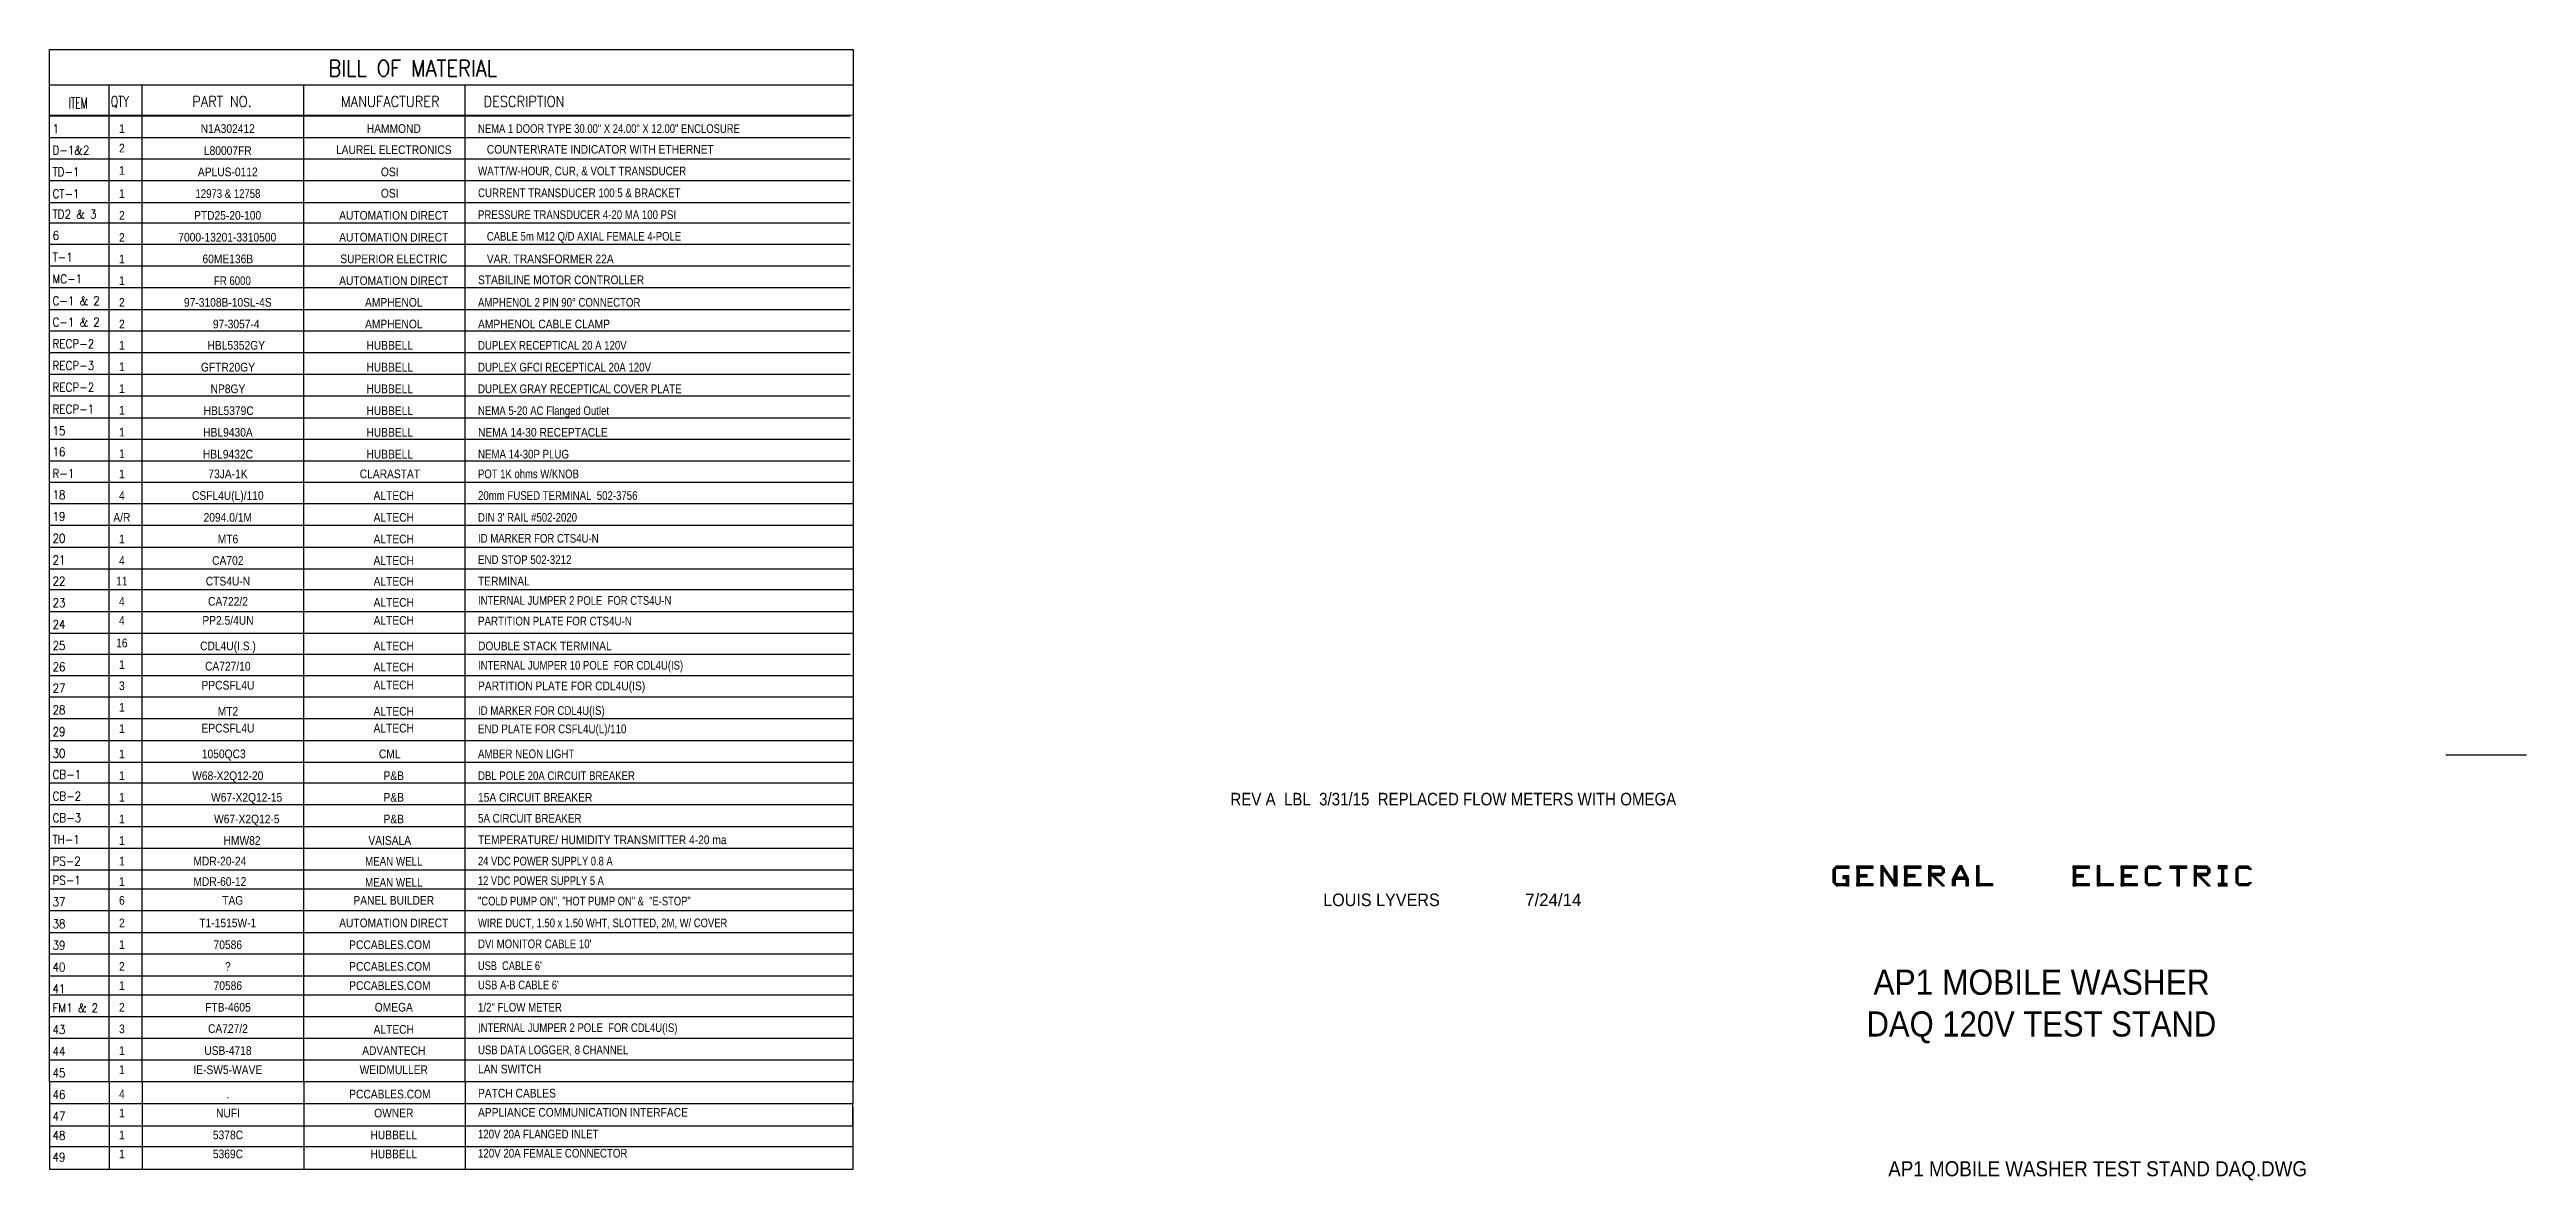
# Model space of a CAD drawing. Header units: inches. Extents: x 1 to 32.3, y 0.5 to 21.
# Drawn here: x 18.23 to 32.29, y 1.54 to 7.96 of the extents above; entities that cross this region are included whole.
import ezdxf

# ---------------------------------------------------------------- set-up
doc = ezdxf.new("R2010")
doc.units = ezdxf.units.IN
doc.header["$MEASUREMENT"] = 0
doc.layers.add('SLD-0', color=7, linetype='Continuous')
doc.layers.add('TEXT', color=4, linetype='Continuous')
doc.styles.add('SLDTEXTSTYLE0', font='TXT')
doc.styles.add('SLDTEXTSTYLE12', font='TXT', dxfattribs={"width": 0.941176})
doc.styles.add('SLDTEXTSTYLE13', font='TXT', dxfattribs={"width": 0.921053})
doc.styles.add('SLDTEXTSTYLE30', font='SIMPLEX', dxfattribs={"width": 0.875})
doc.styles.add('SLDTEXTSTYLE31', font='TXT', dxfattribs={"width": 0.825714})
doc.styles.add('SLDTEXTSTYLE32', font='TXT', dxfattribs={"width": 0.88})
doc.styles.add('SLDTEXTSTYLE33', font='SIMPLEX', dxfattribs={"width": 0.602718})
doc.styles.add('SLDTEXTSTYLE34', font='SIMPLEX', dxfattribs={"width": 0.689778})
doc.styles.add('SLDTEXTSTYLE35', font='TXT', dxfattribs={"width": 0.814857})
doc.styles.add('SLDTEXTSTYLE36', font='TXT', dxfattribs={"width": 0.837778})
doc.styles.add('SLDTEXTSTYLE37', font='TXT', dxfattribs={"width": 0.827586})
doc.styles.add('SLDTEXTSTYLE38', font='TXT', dxfattribs={"width": 0.835294})
doc.styles.add('SLDTEXTSTYLE39', font='TXT', dxfattribs={"width": 0.812941})
doc.styles.add('SLDTEXTSTYLE4', font='TXT', dxfattribs={"width": 0.958333})
doc.styles.add('SLDTEXTSTYLE40', font='TXT', dxfattribs={"width": 0.830968})
doc.styles.add('SLDTEXTSTYLE41', font='TXT', dxfattribs={"width": 0.823704})
doc.styles.add('SLDTEXTSTYLE42', font='TXT', dxfattribs={"width": 0.836571})
doc.styles.add('SLDTEXTSTYLE43', font='TXT', dxfattribs={"width": 0.816667})
doc.styles.add('SLDTEXTSTYLE44', font='TXT', dxfattribs={"width": 0.821538})
doc.styles.add('SLDTEXTSTYLE45', font='TXT', dxfattribs={"width": 0.797391})
doc.styles.add('SLDTEXTSTYLE46', font='TXT', dxfattribs={"width": 0.805854})
doc.styles.add('SLDTEXTSTYLE47', font='TXT', dxfattribs={"width": 0.810204})
doc.styles.add('SLDTEXTSTYLE48', font='TXT', dxfattribs={"width": 0.804})
doc.styles.add('SLDTEXTSTYLE49', font='TXT', dxfattribs={"width": 0.8325})
doc.styles.add('SLDTEXTSTYLE50', font='TXT', dxfattribs={"width": 0.792308})
doc.styles.add('SLDTEXTSTYLE51', font='TXT', dxfattribs={"width": 0.80875})
doc.styles.add('SLDTEXTSTYLE52', font='TXT', dxfattribs={"width": 0.82})
doc.styles.add('SLDTEXTSTYLE53', font='TXT', dxfattribs={"width": 0.830435})
doc.styles.add('SLDTEXTSTYLE54', font='TXT', dxfattribs={"width": 0.829333})
doc.styles.add('SLDTEXTSTYLE55', font='TXT', dxfattribs={"width": 0.818378})
doc.styles.add('SLDTEXTSTYLE56', font='TXT', dxfattribs={"width": 0.894231})
doc.styles.add('SLDTEXTSTYLE60', font='TXT', dxfattribs={"width": 0.828182})
doc.styles.add('SLDTEXTSTYLE61', font='TXT', dxfattribs={"width": 0.8344})
doc.styles.add('SLDTEXTSTYLE7', font='TXT', dxfattribs={"width": 0.930556})

msp = doc.modelspace()

# ---------------------------------------------------------------- texts
at = {"layer": 'SLD-0'}
for s, insert, char_height, attachment_point, style in [('BILL OF MATERIAL', (20.291, 7.904), 0.09257, 2, 'SLDTEXTSTYLE30'), ('ITEM', (18.338, 7.691), 0.0617, 1, 'SLDTEXTSTYLE33'), ('QTY', (18.578, 7.7), 0.0617, 1, 'SLDTEXTSTYLE34'), ('PART NO.', (19.208, 7.7), 0.0617, 2, 'SLDTEXTSTYLE30'), ('MANUFACTURER', (20.163, 7.7), 0.06171, 2, 'SLDTEXTSTYLE30'), ('DESCRIPTION', (20.692, 7.7), 0.06171, 1, 'SLDTEXTSTYLE30'), ('1', (18.246, 7.539), 0.0494, 1, 'SLDTEXTSTYLE30'), ('1', (18.64, 7.54), 0.0494, 2, 'SLDTEXTSTYLE32'), ('N1A302412', (19.241, 7.54), 0.0494, 2, 'SLDTEXTSTYLE32'), ('HAMMOND', (20.183, 7.54), 0.0494, 2, 'SLDTEXTSTYLE32'), ('NEMA 1 DOOR TYPE 30.00" X 24.00" X 12.00" ENCLOSURE', (20.661, 7.54), 0.04937, 1, 'SLDTEXTSTYLE39'), ('D-1&2', (18.246, 7.417), 0.0494, 1, 'SLDTEXTSTYLE30'), ('2', (18.64, 7.429), 0.0494, 2, 'SLDTEXTSTYLE32'), ('L80007FR', (19.241, 7.415), 0.0494, 2, 'SLDTEXTSTYLE32'), ('LAUREL ELECTRONICS', (20.183, 7.42), 0.04937, 2, 'SLDTEXTSTYLE32'), ('COUNTER\\\\RATE INDICATOR WITH ETHERNET', (20.711, 7.422), 0.04937, 1, 'SLDTEXTSTYLE32'), ('TD-1', (18.246, 7.294), 0.0494, 1, 'SLDTEXTSTYLE30'), ('CT-1', (18.246, 7.17), 0.0494, 1, 'SLDTEXTSTYLE30'), ('1', (18.64, 7.302), 0.0494, 2, 'SLDTEXTSTYLE32'), ('1', (18.64, 7.17), 0.0494, 2, 'SLDTEXTSTYLE32'), ('12973 & 12758', (19.242, 7.171), 0.04937, 2, 'SLDTEXTSTYLE44'), ('APLUS-0112', (19.241, 7.294), 0.0494, 2, 'SLDTEXTSTYLE32'), ('OSI', (20.16, 7.294), 0.0494, 2, 'SLDTEXTSTYLE32'), ('OSI', (20.16, 7.173), 0.0494, 2, 'SLDTEXTSTYLE32'), ('WATT/W-HOUR, CUR, & VOLT TRANSDUCER', (20.661, 7.299), 0.04937, 1, 'SLDTEXTSTYLE42'), ('CURRENT TRANSDUCER 100:5 & BRACKET', (20.661, 7.175), 0.04937, 1, 'SLDTEXTSTYLE38'), ('TD2 & 3', (18.246, 7.054), 0.0494, 1, 'SLDTEXTSTYLE30'), ('2', (18.64, 7.047), 0.0494, 2, 'SLDTEXTSTYLE32'), ('PTD25-20-100', (19.24, 7.047), 0.04937, 2, 'SLDTEXTSTYLE32'), ('AUTOMATION DIRECT', (20.183, 7.047), 0.04937, 2, 'SLDTEXTSTYLE32'), ('PRESSURE TRANSDUCER 4-20 MA 100 PSI', (20.661, 7.051), 0.04937, 1, 'SLDTEXTSTYLE31'), ('6', (18.246, 6.933), 0.0494, 1, 'SLDTEXTSTYLE30'), ('2', (18.64, 6.922), 0.0494, 2, 'SLDTEXTSTYLE32'), ('7000-13201-3310500', (19.238, 6.923), 0.04937, 2, 'SLDTEXTSTYLE32'), ('AUTOMATION DIRECT', (20.183, 6.923), 0.04937, 2, 'SLDTEXTSTYLE32'), ('CABLE 5m M12 Q/D AXIAL FEMALE 4-POLE', (20.711, 6.928), 0.04937, 1, 'SLDTEXTSTYLE43'), ('T-1', (18.246, 6.81), 0.0494, 1, 'SLDTEXTSTYLE30'), ('1', (18.64, 6.8), 0.0494, 2, 'SLDTEXTSTYLE32'), ('60ME136B', (19.241, 6.8), 0.0494, 2, 'SLDTEXTSTYLE32'), ('SUPERIOR ELECTRIC', (20.183, 6.8), 0.04937, 2, 'SLDTEXTSTYLE32'), ('VAR. TRANSFORMER 22A', (20.711, 6.8), 0.04937, 1, 'SLDTEXTSTYLE32'), ('MC-1', (18.246, 6.686), 0.0494, 1, 'SLDTEXTSTYLE30'), ('1', (18.64, 6.676), 0.0494, 2, 'SLDTEXTSTYLE32'), ('FR 6000', (19.267, 6.676), 0.0494, 2, 'SLDTEXTSTYLE31'), ('AUTOMATION DIRECT', (20.183, 6.676), 0.04937, 2, 'SLDTEXTSTYLE32'), ('STABILINE MOTOR CONTROLLER', (20.661, 6.681), 0.04937, 1, 'SLDTEXTSTYLE32'), ('C-1 & 2', (18.246, 6.562), 0.0494, 1, 'SLDTEXTSTYLE30'), ('2', (18.64, 6.553), 0.0494, 2, 'SLDTEXTSTYLE32'), ('97-3108B-10SL-4S', (19.241, 6.553), 0.04937, 2, 'SLDTEXTSTYLE32'), ('AMPHENOL', (20.183, 6.553), 0.0494, 2, 'SLDTEXTSTYLE32'), ('AMPHENOL 2 PIN 90° CONNECTOR', (20.661, 6.553), 0.04937, 1, 'SLDTEXTSTYLE31'), ('C-1 & 2', (18.246, 6.441), 0.0494, 1, 'SLDTEXTSTYLE30'), ('2', (18.64, 6.43), 0.0494, 2, 'SLDTEXTSTYLE32'), ('97-3057-4', (19.289, 6.43), 0.0494, 2, 'SLDTEXTSTYLE32'), ('AMPHENOL', (20.183, 6.43), 0.0494, 2, 'SLDTEXTSTYLE32'), ('AMPHENOL CABLE CLAMP', (20.661, 6.43), 0.04937, 1, 'SLDTEXTSTYLE32'), ('RECP-2', (18.246, 6.318), 0.0494, 1, 'SLDTEXTSTYLE30'), ('RECP-3', (18.246, 6.194), 0.0494, 1, 'SLDTEXTSTYLE30'), ('1', (18.64, 6.309), 0.0494, 2, 'SLDTEXTSTYLE32'), ('1', (18.64, 6.187), 0.0494, 2, 'SLDTEXTSTYLE32'), ('GFTR20GY', (19.242, 6.185), 0.0494, 2, 'SLDTEXTSTYLE32'), ('HBL5352GY', (19.289, 6.309), 0.0494, 2, 'SLDTEXTSTYLE32'), ('HUBBELL', (20.16, 6.309), 0.0494, 2, 'SLDTEXTSTYLE32'), ('HUBBELL', (20.16, 6.185), 0.0494, 2, 'SLDTEXTSTYLE32'), ('DUPLEX RECEPTICAL 20 A 120V', (20.661, 6.309), 0.04937, 1, 'SLDTEXTSTYLE41'), ('DUPLEX GFCI RECEPTICAL 20A 120V', (20.661, 6.185), 0.04937, 1, 'SLDTEXTSTYLE40'), ('RECP-2', (18.246, 6.071), 0.0494, 1, 'SLDTEXTSTYLE30'), ('1', (18.64, 6.063), 0.0494, 2, 'SLDTEXTSTYLE32'), ('NP8GY', (19.242, 6.062), 0.0494, 2, 'SLDTEXTSTYLE32'), ('HUBBELL', (20.16, 6.062), 0.0494, 2, 'SLDTEXTSTYLE32'), ('DUPLEX GRAY RECEPTICAL COVER PLATE', (20.661, 6.062), 0.04937, 1, 'SLDTEXTSTYLE38'), ('RECP-1', (18.246, 5.947), 0.0494, 1, 'SLDTEXTSTYLE30'), ('1', (18.64, 5.94), 0.0494, 2, 'SLDTEXTSTYLE32'), ('HBL5379C', (19.246, 5.938), 0.0494, 2, 'SLDTEXTSTYLE32'), ('HUBBELL', (20.16, 5.938), 0.0494, 2, 'SLDTEXTSTYLE32'), ('NEMA 5-20 AC Flanged Outlet', (20.661, 5.938), 0.04937, 1, 'SLDTEXTSTYLE41'), ('15', (18.246, 5.824), 0.0494, 1, 'SLDTEXTSTYLE30'), ('1', (18.64, 5.816), 0.0494, 2, 'SLDTEXTSTYLE32'), ('HBL9430A', (19.242, 5.815), 0.0494, 2, 'SLDTEXTSTYLE32'), ('HUBBELL', (20.16, 5.815), 0.0494, 2, 'SLDTEXTSTYLE32'), ('NEMA 14-30 RECEPTACLE', (20.661, 5.815), 0.04937, 1, 'SLDTEXTSTYLE32'), ('16', (18.246, 5.704), 0.0494, 1, 'SLDTEXTSTYLE30'), ('1', (18.64, 5.693), 0.0494, 2, 'SLDTEXTSTYLE32'), ('HBL9432C', (19.242, 5.691), 0.0494, 2, 'SLDTEXTSTYLE32'), ('HUBBELL', (20.16, 5.691), 0.0494, 2, 'SLDTEXTSTYLE32'), ('NEMA 14-30P PLUG', (20.661, 5.691), 0.04937, 1, 'SLDTEXTSTYLE49'), ('R-1', (18.246, 5.581), 0.0494, 1, 'SLDTEXTSTYLE30'), ('1', (18.64, 5.579), 0.0494, 2, 'SLDTEXTSTYLE32'), ('73JA-1K', (19.242, 5.579), 0.0494, 2, 'SLDTEXTSTYLE32'), ('CLARASTAT', (20.161, 5.579), 0.0494, 2, 'SLDTEXTSTYLE32'), ('POT 1K ohms W/KNOB', (20.661, 5.579), 0.04937, 1, 'SLDTEXTSTYLE43'), ('18', (18.246, 5.46), 0.0494, 1, 'SLDTEXTSTYLE30'), ('4', (18.64, 5.456), 0.0494, 2, 'SLDTEXTSTYLE32'), ('CSFL4U(L)/110', (19.241, 5.456), 0.04937, 2, 'SLDTEXTSTYLE32'), ('ALTECH', (20.183, 5.456), 0.0494, 2, 'SLDTEXTSTYLE32'), ('20mm FUSED TERMINAL  502-3756', (20.661, 5.456), 0.04937, 1, 'SLDTEXTSTYLE37'), ('20', (18.246, 5.213), 0.0494, 1, 'SLDTEXTSTYLE30'), ('19', (18.246, 5.337), 0.0494, 1, 'SLDTEXTSTYLE30'), ('A/R', (18.64, 5.332), 0.0494, 2, 'SLDTEXTSTYLE32'), ('1', (18.64, 5.209), 0.0494, 2, 'SLDTEXTSTYLE32'), ('2094.0/1M', (19.241, 5.332), 0.0494, 2, 'SLDTEXTSTYLE32'), ('MT6', (19.242, 5.209), 0.0494, 2, 'SLDTEXTSTYLE32'), ('ALTECH', (20.183, 5.332), 0.0494, 2, 'SLDTEXTSTYLE32'), ('ALTECH', (20.183, 5.209), 0.0494, 2, 'SLDTEXTSTYLE32'), ("DIN 3' RAIL #502-2020", (20.661, 5.332), 0.04937, 1, 'SLDTEXTSTYLE31'), ('ID MARKER FOR CTS4U-N', (20.661, 5.213), 0.04937, 1, 'SLDTEXTSTYLE31'), ('21', (18.246, 5.09), 0.0494, 1, 'SLDTEXTSTYLE30'), ('4', (18.64, 5.087), 0.0494, 2, 'SLDTEXTSTYLE32'), ('CA702', (19.241, 5.087), 0.0494, 2, 'SLDTEXTSTYLE32'), ('ALTECH', (20.183, 5.087), 0.0494, 2, 'SLDTEXTSTYLE32'), ('END STOP 502-3212', (20.661, 5.092), 0.04937, 1, 'SLDTEXTSTYLE38'), ('22', (18.246, 4.97), 0.0494, 1, 'SLDTEXTSTYLE30'), ('11', (18.64, 4.97), 0.0494, 2, 'SLDTEXTSTYLE32'), ('CTS4U-N', (19.242, 4.97), 0.0494, 2, 'SLDTEXTSTYLE32'), ('ALTECH', (20.183, 4.969), 0.0494, 2, 'SLDTEXTSTYLE32'), ('TERMINAL', (20.661, 4.97), 0.0494, 1, 'SLDTEXTSTYLE32'), ('23', (18.246, 4.847), 0.0494, 1, 'SLDTEXTSTYLE30'), ('4', (18.64, 4.855), 0.0494, 2, 'SLDTEXTSTYLE32'), ('CA722/2', (19.242, 4.855), 0.0494, 2, 'SLDTEXTSTYLE32'), ('ALTECH', (20.183, 4.849), 0.0494, 2, 'SLDTEXTSTYLE32'), ('INTERNAL JUMPER 2 POLE  FOR CTS4U-N', (20.661, 4.86), 0.04937, 1, 'SLDTEXTSTYLE35'), ('24', (18.246, 4.724), 0.0494, 1, 'SLDTEXTSTYLE30'), ('4', (18.64, 4.747), 0.0494, 2, 'SLDTEXTSTYLE32'), ('PP2.5/4UN', (19.242, 4.747), 0.0494, 2, 'SLDTEXTSTYLE32'), ('ALTECH', (20.183, 4.747), 0.0494, 2, 'SLDTEXTSTYLE32'), ('PARTITION PLATE FOR CTS4U-N', (20.661, 4.743), 0.04937, 1, 'SLDTEXTSTYLE36'), ('25', (18.246, 4.604), 0.0494, 1, 'SLDTEXTSTYLE30'), ('16', (18.64, 4.619), 0.0494, 2, 'SLDTEXTSTYLE32'), ('CDL4U(I.S.)', (19.242, 4.602), 0.04937, 2, 'SLDTEXTSTYLE32'), ('ALTECH', (20.183, 4.602), 0.0494, 2, 'SLDTEXTSTYLE32'), ('DOUBLE STACK TERMINAL', (20.661, 4.602), 0.04937, 1, 'SLDTEXTSTYLE32'), ('26', (18.246, 4.483), 0.0494, 1, 'SLDTEXTSTYLE30'), ('27', (18.246, 4.362), 0.0494, 1, 'SLDTEXTSTYLE30'), ('3', (18.64, 4.376), 0.0494, 2, 'SLDTEXTSTYLE32'), ('1', (18.64, 4.495), 0.0494, 2, 'SLDTEXTSTYLE32'), ('PPCSFL4U', (19.242, 4.379), 0.0494, 2, 'SLDTEXTSTYLE32'), ('CA727/10', (19.241, 4.487), 0.0494, 2, 'SLDTEXTSTYLE32'), ('ALTECH', (20.183, 4.482), 0.0494, 2, 'SLDTEXTSTYLE32'), ('ALTECH', (20.183, 4.38), 0.0494, 2, 'SLDTEXTSTYLE32'), ('INTERNAL JUMPER 10 POLE  FOR CDL4U(IS)', (20.661, 4.492), 0.04937, 1, 'SLDTEXTSTYLE52'), ('PARTITION PLATE FOR CDL4U(IS)', (20.661, 4.375), 0.04937, 1, 'SLDTEXTSTYLE32'), ('28', (18.246, 4.239), 0.0494, 1, 'SLDTEXTSTYLE30'), ('1', (18.64, 4.253), 0.0494, 2, 'SLDTEXTSTYLE32'), ('MT2', (19.242, 4.231), 0.0494, 2, 'SLDTEXTSTYLE32'), ('ALTECH', (20.183, 4.231), 0.0494, 2, 'SLDTEXTSTYLE32'), ('ID MARKER FOR CDL4U(IS)', (20.661, 4.235), 0.04937, 1, 'SLDTEXTSTYLE53'), ('29', (18.246, 4.115), 0.0494, 1, 'SLDTEXTSTYLE30'), ('1', (18.64, 4.132), 0.0494, 2, 'SLDTEXTSTYLE32'), ('EPCSFL4U', (19.242, 4.135), 0.0494, 2, 'SLDTEXTSTYLE32'), ('ALTECH', (20.183, 4.135), 0.0494, 2, 'SLDTEXTSTYLE32'), ('END PLATE FOR CSFL4U(L)/110', (20.661, 4.131), 0.04937, 1, 'SLDTEXTSTYLE36'), ('30', (18.246, 3.992), 0.0494, 1, 'SLDTEXTSTYLE30'), ('1', (18.64, 3.989), 0.0494, 2, 'SLDTEXTSTYLE32'), ('1050QC3', (19.218, 3.989), 0.0494, 2, 'SLDTEXTSTYLE32'), ('CML', (20.16, 3.989), 0.0494, 2, 'SLDTEXTSTYLE32'), ('AMBER NEON LIGHT', (20.661, 3.989), 0.04937, 1, 'SLDTEXTSTYLE49'), ('CB-1', (18.246, 3.872), 0.0494, 1, 'SLDTEXTSTYLE30'), ('1', (18.64, 3.865), 0.0494, 2, 'SLDTEXTSTYLE32'), ('W68-X2Q12-20', (19.241, 3.865), 0.04937, 2, 'SLDTEXTSTYLE32'), ('P&B', (20.183, 3.865), 0.0494, 2, 'SLDTEXTSTYLE32'), ('DBL POLE 20A CIRCUIT BREAKER', (20.661, 3.865), 0.04937, 1, 'SLDTEXTSTYLE31'), ('CB-2', (18.246, 3.749), 0.0494, 1, 'SLDTEXTSTYLE30'), ('1', (18.64, 3.742), 0.0494, 2, 'SLDTEXTSTYLE32'), ('W67-X2Q12-15', (19.348, 3.742), 0.04937, 2, 'SLDTEXTSTYLE32'), ('P&B', (20.183, 3.742), 0.0494, 2, 'SLDTEXTSTYLE32'), ('15A CIRCUIT BREAKER', (20.661, 3.742), 0.04937, 1, 'SLDTEXTSTYLE32'), ('CB-3', (18.246, 3.626), 0.0494, 1, 'SLDTEXTSTYLE30'), ('1', (18.64, 3.619), 0.0494, 2, 'SLDTEXTSTYLE32'), ('W67-X2Q12-5', (19.349, 3.619), 0.04937, 2, 'SLDTEXTSTYLE32'), ('P&B', (20.183, 3.619), 0.0494, 2, 'SLDTEXTSTYLE32'), ('5A CIRCUIT BREAKER', (20.661, 3.623), 0.04937, 1, 'SLDTEXTSTYLE36'), ('TH-1', (18.246, 3.503), 0.0494, 1, 'SLDTEXTSTYLE30'), ('PS-2', (18.246, 3.38), 0.0494, 1, 'SLDTEXTSTYLE30'), ('1', (18.64, 3.497), 0.0494, 2, 'SLDTEXTSTYLE32'), ('1', (18.64, 3.38), 0.0494, 2, 'SLDTEXTSTYLE32'), ('MDR-20-24', (19.196, 3.38), 0.0494, 2, 'SLDTEXTSTYLE32'), ('HMW82', (19.322, 3.497), 0.0494, 2, 'SLDTEXTSTYLE32'), ('MEAN WELL', (20.183, 3.379), 0.0494, 2, 'SLDTEXTSTYLE36'), ('VAISALA', (20.16, 3.497), 0.0494, 2, 'SLDTEXTSTYLE32'), ('TEMPERATURE/ HUMIDITY TRANSMITTER 4-20 ma', (20.661, 3.501), 0.04937, 1, 'SLDTEXTSTYLE32'), ('24 VDC POWER SUPPLY 0.8 A', (20.661, 3.38), 0.04937, 1, 'SLDTEXTSTYLE48'), ('PS-1', (18.246, 3.271), 0.0494, 1, 'SLDTEXTSTYLE30'), ('1', (18.64, 3.264), 0.0494, 2, 'SLDTEXTSTYLE32'), ('MDR-60-12', (19.196, 3.264), 0.0494, 2, 'SLDTEXTSTYLE32'), ('MEAN WELL', (20.183, 3.259), 0.0494, 2, 'SLDTEXTSTYLE36'), ('12 VDC POWER SUPPLY 5 A', (20.661, 3.269), 0.04937, 1, 'SLDTEXTSTYLE45'), ('37', (18.246, 3.148), 0.0494, 1, 'SLDTEXTSTYLE30'), ('6', (18.64, 3.157), 0.0494, 2, 'SLDTEXTSTYLE32'), ('TAG', (19.269, 3.157), 0.0494, 2, 'SLDTEXTSTYLE32'), ('PANEL BUILDER', (20.183, 3.157), 0.04937, 2, 'SLDTEXTSTYLE32'), ('"COLD PUMP ON", "HOT PUMP ON" &  "E-STOP"', (20.661, 3.153), 0.04937, 1, 'SLDTEXTSTYLE46'), ('38', (18.246, 3.024), 0.0494, 1, 'SLDTEXTSTYLE30'), ('2', (18.64, 3.029), 0.0494, 2, 'SLDTEXTSTYLE32'), ('T1-1515W-1', (19.241, 3.029), 0.0494, 2, 'SLDTEXTSTYLE32'), ('AUTOMATION DIRECT', (20.183, 3.029), 0.04937, 2, 'SLDTEXTSTYLE32'), ('WIRE DUCT, 1.50 x 1.50 WHT, SLOTTED, 2M, W/ COVER', (20.661, 3.029), 0.04937, 1, 'SLDTEXTSTYLE47'), ('39', (18.246, 2.902), 0.0494, 1, 'SLDTEXTSTYLE30'), ('1', (18.64, 2.905), 0.0494, 2, 'SLDTEXTSTYLE32'), ('70586', (19.241, 2.905), 0.0494, 2, 'SLDTEXTSTYLE32'), ('PCCABLES.COM', (20.161, 2.905), 0.04937, 2, 'SLDTEXTSTYLE32'), ("DVI MONITOR CABLE 10'", (20.661, 2.91), 0.04937, 1, 'SLDTEXTSTYLE31'), ('40', (18.246, 2.778), 0.0494, 1, 'SLDTEXTSTYLE30'), ('2', (18.64, 2.782), 0.0494, 2, 'SLDTEXTSTYLE32'), ('1', (18.64, 2.673), 0.0494, 2, 'SLDTEXTSTYLE32'), ('70586', (19.241, 2.673), 0.0494, 2, 'SLDTEXTSTYLE32'), ('?', (19.241, 2.782), 0.0494, 2, 'SLDTEXTSTYLE32'), ('PCCABLES.COM', (20.161, 2.782), 0.04937, 2, 'SLDTEXTSTYLE32'), ('PCCABLES.COM', (20.161, 2.673), 0.04937, 2, 'SLDTEXTSTYLE32'), ("USB  CABLE 6'", (20.661, 2.786), 0.04937, 1, 'SLDTEXTSTYLE50'), ("USB A-B CABLE 6'", (20.661, 2.677), 0.04937, 1, 'SLDTEXTSTYLE51'), ('41', (18.246, 2.655), 0.0494, 1, 'SLDTEXTSTYLE30'), ('FM1 & 2', (18.246, 2.546), 0.0494, 1, 'SLDTEXTSTYLE30'), ('2', (18.64, 2.55), 0.0494, 2, 'SLDTEXTSTYLE32'), ('FTB-4605', (19.242, 2.55), 0.0494, 2, 'SLDTEXTSTYLE32'), ('OMEGA', (20.183, 2.55), 0.0494, 2, 'SLDTEXTSTYLE32'), ('1/2" FLOW METER', (20.661, 2.55), 0.04937, 1, 'SLDTEXTSTYLE54'), ('43', (18.246, 2.423), 0.0494, 1, 'SLDTEXTSTYLE30'), ('3', (18.64, 2.427), 0.0494, 2, 'SLDTEXTSTYLE32'), ('CA727/2', (19.242, 2.429), 0.0494, 2, 'SLDTEXTSTYLE32'), ('ALTECH', (20.183, 2.424), 0.0494, 2, 'SLDTEXTSTYLE32'), ('INTERNAL JUMPER 2 POLE  FOR CDL4U(IS)', (20.661, 2.434), 0.04937, 1, 'SLDTEXTSTYLE55'), ('.', (20.661, 2.431), 0.0494, 1, 'SLDTEXTSTYLE32'), ('44', (18.246, 2.3), 0.0494, 1, 'SLDTEXTSTYLE30'), ('1', (18.64, 2.304), 0.0494, 2, 'SLDTEXTSTYLE32'), ('USB-4718', (19.242, 2.304), 0.0494, 2, 'SLDTEXTSTYLE32'), ('.', (19.242, 2.427), 0.0494, 2, 'SLDTEXTSTYLE32'), ('ADVANTECH', (20.183, 2.304), 0.0494, 2, 'SLDTEXTSTYLE32'), ('.', (20.183, 2.427), 0.0494, 2, 'SLDTEXTSTYLE32'), ('USB DATA LOGGER, 8 CHANNEL', (20.661, 2.308), 0.04937, 1, 'SLDTEXTSTYLE44'), ('45', (18.246, 2.177), 0.0494, 1, 'SLDTEXTSTYLE30'), ('1', (18.64, 2.195), 0.0494, 2, 'SLDTEXTSTYLE32'), ('IE-SW5-WAVE', (19.241, 2.195), 0.04937, 2, 'SLDTEXTSTYLE32'), ('WEIDMULLER', (20.183, 2.195), 0.0494, 2, 'SLDTEXTSTYLE32'), ('LAN SWITCH', (20.661, 2.199), 0.0494, 1, 'SLDTEXTSTYLE32'), ('46', (18.246, 2.054), 0.0494, 1, 'SLDTEXTSTYLE30'), ('4', (18.64, 2.057), 0.0494, 2, 'SLDTEXTSTYLE32'), ('.', (19.242, 2.057), 0.0494, 2, 'SLDTEXTSTYLE32'), ('PCCABLES.COM', (20.161, 2.057), 0.04937, 2, 'SLDTEXTSTYLE32'), ('PATCH CABLES', (20.661, 2.062), 0.04937, 1, 'SLDTEXTSTYLE32'), ('47', (18.246, 1.931), 0.0494, 1, 'SLDTEXTSTYLE30'), ('1', (18.64, 1.949), 0.0494, 2, 'SLDTEXTSTYLE32'), ('NUFI', (19.242, 1.949), 0.0494, 2, 'SLDTEXTSTYLE32'), ('OWNER', (20.183, 1.949), 0.0494, 2, 'SLDTEXTSTYLE32'), ('APPLIANCE COMMUNICATION INTERFACE', (20.661, 1.953), 0.04937, 1, 'SLDTEXTSTYLE32'), ('120V 20A FLANGED INLET', (20.661, 1.83), 0.04937, 1, 'SLDTEXTSTYLE60'), ('48', (18.246, 1.822), 0.0494, 1, 'SLDTEXTSTYLE30'), ('49', (18.246, 1.699), 0.0494, 1, 'SLDTEXTSTYLE30'), ('1', (18.64, 1.825), 0.0494, 2, 'SLDTEXTSTYLE32'), ('1', (18.64, 1.717), 0.0494, 2, 'SLDTEXTSTYLE32'), ('5378C', (19.242, 1.825), 0.0494, 2, 'SLDTEXTSTYLE32'), ('5369C', (19.242, 1.717), 0.0494, 2, 'SLDTEXTSTYLE32'), ('HUBBELL', (20.183, 1.825), 0.0494, 2, 'SLDTEXTSTYLE32'), ('HUBBELL', (20.183, 1.717), 0.0494, 2, 'SLDTEXTSTYLE32'), ('120V 20A FEMALE CONNECTOR', (20.661, 1.721), 0.04937, 1, 'SLDTEXTSTYLE61')]:
    msp.add_mtext(s, dxfattribs=dict(at, insert=insert, char_height=char_height, attachment_point=attachment_point, style=style))
at = {"layer": 'TEXT'}
for s, insert, char_height, attachment_point, style in [('REV A  LBL  3/31/15  REPLACED FLOW METERS WITH OMEGA', (24.931, 3.743), 0.07143, 1, 'SLDTEXTSTYLE56'), ('LOUIS LYVERS', (25.788, 3.171), 0.07143, 2, 'SLDTEXTSTYLE4'), ('7/24/14', (26.763, 3.171), 0.0714, 2, 'SLDTEXTSTYLE0'), ('AP1 MOBILE WASHER TEST STAND DAQ.DWG', (28.664, 1.651), 0.08571, 1, 'SLDTEXTSTYLE7')]:
    msp.add_mtext(s, dxfattribs=dict(at, insert=insert, char_height=char_height, attachment_point=attachment_point, style=style))

# ---------------------------------------------------------------- blocks, each defined once
blk = doc.blocks.new('SW_NOTE_1')
at = {"layer": 'TEXT', "color": 0, "char_height": 0.14286, "attachment_point": 2}
for s, insert, style in [('AP1 MOBILE WASHER', (1.237, 0.184), 'SLDTEXTSTYLE12'), ('DAQ 120V TEST STAND', (1.236, -0.053), 'SLDTEXTSTYLE13')]:
    blk.add_mtext(s, dxfattribs=dict(at, insert=insert, style=style))

# ---------------------------------------------------------------- hatches: boundary and pattern name
at = {"linetype": 'Continuous'}
for points in [[(28.364, 3.307), (28.35, 3.307), (28.371, 3.329), (28.371, 3.314)], [(28.364, 3.307), (28.35, 3.307), (28.35, 3.236), (28.364, 3.236)], [(28.364, 3.236), (28.35, 3.236), (28.371, 3.214), (28.379, 3.214)], [(28.371, 3.314), (28.371, 3.329), (28.441, 3.329), (28.441, 3.314)], [(28.407, 3.271), (28.407, 3.257), (28.436, 3.257), (28.436, 3.271)], [(28.434, 3.262), (28.426, 3.26), (28.426, 3.222), (28.434, 3.223)], [(28.441, 3.214), (28.441, 3.272), (28.429, 3.271), (28.429, 3.214)], [(28.486, 3.314), (28.486, 3.329), (28.576, 3.329), (28.577, 3.314)], [(28.5, 3.214), (28.5, 3.321), (28.486, 3.321), (28.486, 3.214)], [(28.486, 3.264), (28.493, 3.279), (28.543, 3.279), (28.543, 3.264)], [(28.636, 3.329), (28.621, 3.329), (28.621, 3.214), (28.636, 3.214)], [(28.636, 3.329), (28.621, 3.329), (28.698, 3.214), (28.712, 3.214)], [(28.712, 3.329), (28.712, 3.214), (28.698, 3.218), (28.698, 3.329)], [(28.757, 3.314), (28.757, 3.329), (28.848, 3.329), (28.848, 3.314)], [(28.771, 3.214), (28.771, 3.321), (28.757, 3.321), (28.757, 3.214)], [(28.757, 3.264), (28.764, 3.279), (28.814, 3.279), (28.814, 3.264)], [(28.907, 3.214), (28.907, 3.329), (28.893, 3.329), (28.893, 3.214)], [(28.9, 3.314), (28.907, 3.329), (28.964, 3.329), (28.964, 3.314)], [(28.9, 3.271), (28.907, 3.286), (28.964, 3.286), (28.964, 3.271)], [(28.927, 3.271), (28.913, 3.271), (28.97, 3.215), (28.983, 3.215)], [(28.964, 3.329), (28.964, 3.314), (28.971, 3.307), (28.984, 3.309)], [(28.964, 3.271), (28.964, 3.286), (28.971, 3.293), (28.984, 3.291)], [(28.984, 3.291), (28.984, 3.309), (28.969, 3.31), (28.969, 3.285)], [(29.043, 3.253), (29.029, 3.253), (29.067, 3.329), (29.081, 3.329)], [(29.043, 3.215), (29.029, 3.214), (29.029, 3.253), (29.043, 3.253)], [(29.041, 3.264), (29.038, 3.253), (29.112, 3.253), (29.109, 3.264)], [(29.119, 3.253), (29.082, 3.329), (29.067, 3.329), (29.105, 3.253)], [(29.119, 3.215), (29.119, 3.253), (29.105, 3.258), (29.105, 3.215)], [(29.179, 3.329), (29.164, 3.329), (29.164, 3.214), (29.179, 3.214)], [(29.714, 3.314), (29.714, 3.329), (29.805, 3.329), (29.805, 3.314)], [(29.729, 3.214), (29.729, 3.321), (29.714, 3.321), (29.714, 3.214)], [(29.714, 3.264), (29.721, 3.279), (29.771, 3.279), (29.771, 3.264)], [(29.864, 3.329), (29.85, 3.329), (29.85, 3.214), (29.864, 3.214)], [(29.986, 3.314), (29.986, 3.329), (30.076, 3.329), (30.077, 3.314)], [(30, 3.214), (30, 3.321), (29.986, 3.321), (29.986, 3.214)], [(29.986, 3.264), (29.993, 3.279), (30.043, 3.279), (30.043, 3.264)], [(30.155, 3.329), (30.136, 3.31), (30.122, 3.31), (30.14, 3.329)], [(30.136, 3.229), (30.136, 3.314), (30.122, 3.31), (30.122, 3.234)], [(30.141, 3.214), (30.122, 3.234), (30.136, 3.233), (30.154, 3.214)], [(30.2, 3.314), (30.136, 3.314), (30.143, 3.329), (30.193, 3.329)], [(30.193, 3.214), (30.185, 3.223), (30.198, 3.234), (30.212, 3.234)], [(30.212, 3.31), (30.193, 3.329), (30.193, 3.314), (30.197, 3.31)], [(30.264, 3.314), (30.264, 3.329), (30.356, 3.329), (30.356, 3.314)], [(30.317, 3.324), (30.302, 3.323), (30.302, 3.214), (30.317, 3.214)], [(30.414, 3.214), (30.414, 3.329), (30.4, 3.329), (30.4, 3.214)], [(30.407, 3.314), (30.414, 3.329), (30.471, 3.329), (30.471, 3.314)], [(30.407, 3.271), (30.414, 3.286), (30.471, 3.286), (30.471, 3.271)], [(30.434, 3.271), (30.42, 3.271), (30.477, 3.215), (30.49, 3.215)], [(30.471, 3.329), (30.471, 3.314), (30.479, 3.307), (30.491, 3.309)], [(30.471, 3.271), (30.471, 3.286), (30.479, 3.293), (30.491, 3.291)], [(30.491, 3.291), (30.491, 3.309), (30.476, 3.31), (30.476, 3.285)], [(30.536, 3.329), (30.536, 3.314), (30.588, 3.314), (30.588, 3.329)], [(30.569, 3.318), (30.555, 3.325), (30.555, 3.222), (30.569, 3.221)], [(30.669, 3.329), (30.65, 3.31), (30.636, 3.31), (30.655, 3.329)], [(30.65, 3.229), (30.65, 3.314), (30.636, 3.31), (30.636, 3.234)], [(30.655, 3.214), (30.636, 3.234), (30.65, 3.233), (30.669, 3.214)], [(30.714, 3.314), (30.65, 3.314), (30.657, 3.329), (30.707, 3.329)], [(30.707, 3.214), (30.699, 3.223), (30.713, 3.234), (30.726, 3.234)], [(30.726, 3.31), (30.707, 3.329), (30.707, 3.314), (30.711, 3.31)], [(28.429, 3.214), (28.371, 3.214), (28.364, 3.229), (28.436, 3.229)], [(28.577, 3.214), (28.486, 3.214), (28.486, 3.229), (28.576, 3.229)], [(28.848, 3.214), (28.757, 3.214), (28.757, 3.229), (28.848, 3.229)], [(29.174, 3.215), (29.171, 3.229), (29.255, 3.229), (29.255, 3.215)], [(29.805, 3.214), (29.714, 3.214), (29.714, 3.229), (29.805, 3.229)], [(29.86, 3.215), (29.857, 3.229), (29.941, 3.229), (29.941, 3.215)], [(30.077, 3.214), (29.986, 3.214), (29.986, 3.229), (30.076, 3.229)], [(30.145, 3.214), (30.14, 3.229), (30.199, 3.229), (30.192, 3.214)], [(30.536, 3.229), (30.536, 3.214), (30.588, 3.214), (30.588, 3.229)], [(30.659, 3.214), (30.654, 3.229), (30.713, 3.229), (30.706, 3.214)]]:
    msp.add_hatch(color=7, dxfattribs=at).paths.add_polyline_path(points, flags=0)

# ---------------------------------------------------------------- linework, layer by layer
at = {"layer": 'SLD-0', "linetype": 'Continuous'}
for p, q in [((18.229, 7.964), (22.79, 7.964)), ((18.229, 7.763), (22.79, 7.763)), ((18.229, 7.588), (22.773, 7.588)), ((18.229, 7.464), (22.773, 7.464)), ((18.229, 7.343), (22.773, 7.343)), ((18.229, 7.22), (22.773, 7.22)), ((18.229, 7.096), (22.773, 7.096)), ((18.229, 6.98), (22.773, 6.98)), ((18.229, 6.859), (22.773, 6.859)), ((18.229, 6.736), (22.773, 6.736)), ((18.229, 6.612), (22.773, 6.612)), ((18.229, 6.488), (22.773, 6.488)), ((18.229, 6.367), (22.773, 6.367)), ((18.229, 6.244), (22.773, 6.244)), ((18.229, 6.12), (22.773, 6.12)), ((18.229, 5.997), (22.773, 5.997)), ((18.229, 5.873), (22.773, 5.873)), ((18.229, 5.751), (22.773, 5.751)), ((18.229, 5.628), (22.773, 5.628)), ((18.229, 5.507), (22.79, 5.507)), ((18.229, 5.386), (22.79, 5.386)), ((18.229, 5.263), (22.79, 5.263)), ((18.229, 5.139), (22.79, 5.139)), ((18.229, 5.016), (22.79, 5.016)), ((18.229, 4.897), (22.79, 4.897)), ((18.229, 4.773), (22.79, 4.773)), ((18.229, 4.65), (22.79, 4.65)), ((18.229, 4.53), (22.773, 4.53)), ((18.229, 4.409), (22.79, 4.409)), ((18.229, 4.288), (22.79, 4.288)), ((18.229, 4.165), (22.79, 4.165)), ((18.229, 4.041), (22.79, 4.041)), ((18.229, 3.918), (22.79, 3.918)), ((18.229, 3.799), (22.79, 3.799)), ((18.229, 3.676), (22.79, 3.676)), ((18.229, 3.552), (22.79, 3.552)), ((18.229, 3.429), (22.79, 3.429)), ((18.229, 3.306), (22.79, 3.306)), ((18.229, 3.197), (22.79, 3.197)), ((18.229, 3.074), (22.79, 3.074)), ((18.229, 2.95), (22.79, 2.95)), ((18.229, 2.828), (22.79, 2.828)), ((18.229, 2.704), (22.79, 2.704)), ((18.229, 2.596), (22.79, 2.596)), ((18.229, 2.472), (22.79, 2.472)), ((18.229, 2.349), (22.79, 2.349)), ((18.229, 2.226), (22.79, 2.226)), ((18.229, 2.103), (22.79, 2.103))]:
    msp.add_line(p, q, dxfattribs=at)
at = {"layer": 'SLD-0'}
for p, q in [((18.229, 2.103), (18.229, 7.964)), ((22.79, 7.964), (22.79, 2.103)), ((18.568, 2.103), (18.568, 7.763)), ((18.756, 2.103), (18.756, 7.763)), ((19.673, 2.103), (19.673, 7.763)), ((20.589, 2.103), (20.589, 7.763))]:
    msp.add_line(p, q, dxfattribs=at)
at = {"layer": 'SLD-0', "linetype": 'Continuous', "lineweight": 0}
msp.add_line((22.79, 7.592), (18.229, 7.592), dxfattribs=at)
at = {"layer": 'TEXT'}
for p, q in [((32.286, 3.957), (31.829, 3.957)), ((28.35, 3.307), (28.371, 3.329)), ((28.35, 3.307), (28.35, 3.236)), ((28.364, 3.307), (28.35, 3.307)), ((28.364, 3.307), (28.35, 3.307)), ((28.35, 3.236), (28.364, 3.236)), ((28.35, 3.236), (28.371, 3.214)), ((28.364, 3.236), (28.35, 3.236)), ((28.371, 3.314), (28.364, 3.307)), ((28.364, 3.236), (28.364, 3.307)), ((28.379, 3.214), (28.364, 3.236)), ((28.371, 3.329), (28.441, 3.329)), ((28.371, 3.314), (28.371, 3.329)), ((28.371, 3.329), (28.371, 3.314)), ((28.441, 3.314), (28.371, 3.314)), ((28.436, 3.271), (28.407, 3.271)), ((28.407, 3.271), (28.407, 3.257)), ((28.407, 3.257), (28.436, 3.257)), ((28.434, 3.262), (28.426, 3.26)), ((28.426, 3.26), (28.426, 3.222)), ((28.441, 3.272), (28.429, 3.271)), ((28.429, 3.271), (28.429, 3.214)), ((28.434, 3.223), (28.434, 3.262)), ((28.436, 3.257), (28.436, 3.271)), ((28.441, 3.329), (28.441, 3.314)), ((28.441, 3.214), (28.441, 3.272)), ((28.486, 3.329), (28.576, 3.329)), ((28.486, 3.314), (28.486, 3.329)), ((28.486, 3.321), (28.486, 3.214)), ((28.5, 3.321), (28.486, 3.321)), ((28.577, 3.314), (28.486, 3.314)), ((28.486, 3.264), (28.493, 3.279)), ((28.543, 3.264), (28.486, 3.264)), ((28.493, 3.279), (28.543, 3.279)), ((28.5, 3.214), (28.5, 3.321)), ((28.543, 3.279), (28.543, 3.264)), ((28.576, 3.329), (28.577, 3.314)), ((28.621, 3.329), (28.621, 3.214)), ((28.636, 3.329), (28.621, 3.329)), ((28.621, 3.329), (28.698, 3.214)), ((28.636, 3.329), (28.621, 3.329)), ((28.636, 3.214), (28.636, 3.329)), ((28.712, 3.214), (28.636, 3.329)), ((28.698, 3.218), (28.698, 3.329)), ((28.698, 3.329), (28.712, 3.329)), ((28.712, 3.329), (28.712, 3.214)), ((28.757, 3.329), (28.848, 3.329)), ((28.757, 3.314), (28.757, 3.329)), ((28.757, 3.321), (28.757, 3.214)), ((28.771, 3.321), (28.757, 3.321)), ((28.848, 3.314), (28.757, 3.314)), ((28.757, 3.264), (28.764, 3.279)), ((28.814, 3.264), (28.757, 3.264)), ((28.764, 3.279), (28.814, 3.279)), ((28.771, 3.214), (28.771, 3.321)), ((28.814, 3.279), (28.814, 3.264)), ((28.848, 3.329), (28.848, 3.314)), ((28.893, 3.329), (28.893, 3.214)), ((28.907, 3.329), (28.893, 3.329)), ((28.9, 3.314), (28.907, 3.329)), ((28.964, 3.314), (28.9, 3.314)), ((28.9, 3.271), (28.907, 3.286)), ((28.964, 3.271), (28.9, 3.271)), ((28.907, 3.214), (28.907, 3.329)), ((28.907, 3.329), (28.964, 3.329)), ((28.907, 3.286), (28.964, 3.286)), ((28.913, 3.271), (28.97, 3.215)), ((28.927, 3.271), (28.913, 3.271)), ((28.983, 3.215), (28.927, 3.271)), ((28.964, 3.329), (28.964, 3.314)), ((28.984, 3.309), (28.964, 3.329)), ((28.964, 3.329), (28.964, 3.314)), ((28.964, 3.314), (28.971, 3.307)), ((28.964, 3.286), (28.971, 3.293)), ((28.984, 3.291), (28.964, 3.271)), ((28.964, 3.286), (28.964, 3.271)), ((28.964, 3.271), (28.964, 3.286)), ((28.969, 3.31), (28.969, 3.285)), ((28.984, 3.309), (28.969, 3.31)), ((28.969, 3.285), (28.984, 3.291)), ((28.971, 3.307), (28.984, 3.309)), ((28.971, 3.293), (28.984, 3.291)), ((28.984, 3.291), (28.984, 3.309)), ((29.029, 3.253), (29.067, 3.329)), ((29.029, 3.214), (29.029, 3.253)), ((29.029, 3.253), (29.043, 3.253)), ((29.043, 3.253), (29.029, 3.253)), ((29.041, 3.264), (29.038, 3.253)), ((29.038, 3.253), (29.112, 3.253)), ((29.109, 3.264), (29.041, 3.264)), ((29.081, 3.329), (29.043, 3.253)), ((29.043, 3.253), (29.043, 3.215)), ((29.067, 3.329), (29.081, 3.329)), ((29.067, 3.329), (29.105, 3.253)), ((29.082, 3.329), (29.067, 3.329)), ((29.119, 3.253), (29.082, 3.329)), ((29.105, 3.258), (29.105, 3.215)), ((29.119, 3.253), (29.105, 3.258)), ((29.105, 3.253), (29.119, 3.253)), ((29.112, 3.253), (29.109, 3.264)), ((29.119, 3.215), (29.119, 3.253)), ((29.164, 3.329), (29.164, 3.214)), ((29.179, 3.329), (29.164, 3.329)), ((29.179, 3.214), (29.179, 3.329)), ((29.714, 3.329), (29.805, 3.329)), ((29.714, 3.314), (29.714, 3.329)), ((29.714, 3.321), (29.714, 3.214)), ((29.729, 3.321), (29.714, 3.321)), ((29.805, 3.314), (29.714, 3.314)), ((29.714, 3.264), (29.721, 3.279)), ((29.771, 3.264), (29.714, 3.264)), ((29.721, 3.279), (29.771, 3.279)), ((29.729, 3.214), (29.729, 3.321)), ((29.771, 3.279), (29.771, 3.264)), ((29.805, 3.329), (29.805, 3.314)), ((29.85, 3.329), (29.85, 3.214)), ((29.864, 3.329), (29.85, 3.329)), ((29.864, 3.214), (29.864, 3.329)), ((29.986, 3.329), (30.076, 3.329)), ((29.986, 3.314), (29.986, 3.329)), ((29.986, 3.321), (29.986, 3.214)), ((30, 3.321), (29.986, 3.321)), ((30.077, 3.314), (29.986, 3.314)), ((29.986, 3.264), (29.993, 3.279)), ((30.043, 3.264), (29.986, 3.264)), ((29.993, 3.279), (30.043, 3.279)), ((30, 3.214), (30, 3.321)), ((30.043, 3.279), (30.043, 3.264)), ((30.076, 3.329), (30.077, 3.314)), ((30.122, 3.31), (30.14, 3.329)), ((30.136, 3.314), (30.122, 3.31)), ((30.122, 3.31), (30.122, 3.234)), ((30.136, 3.31), (30.122, 3.31)), ((30.141, 3.214), (30.122, 3.234)), ((30.122, 3.234), (30.136, 3.233)), ((30.122, 3.234), (30.136, 3.229)), ((30.136, 3.314), (30.143, 3.329)), ((30.155, 3.329), (30.136, 3.31)), ((30.136, 3.229), (30.136, 3.314)), ((30.2, 3.314), (30.136, 3.314)), ((30.14, 3.329), (30.155, 3.329)), ((30.143, 3.329), (30.193, 3.329)), ((30.185, 3.223), (30.198, 3.234)), ((30.212, 3.31), (30.193, 3.329)), ((30.193, 3.329), (30.193, 3.314)), ((30.193, 3.329), (30.2, 3.314)), ((30.193, 3.314), (30.197, 3.31)), ((30.212, 3.234), (30.193, 3.214)), ((30.197, 3.31), (30.212, 3.31)), ((30.198, 3.234), (30.212, 3.234)), ((30.264, 3.329), (30.356, 3.329)), ((30.264, 3.314), (30.264, 3.329)), ((30.356, 3.314), (30.264, 3.314)), ((30.317, 3.324), (30.302, 3.323)), ((30.302, 3.323), (30.302, 3.214)), ((30.317, 3.214), (30.317, 3.324)), ((30.356, 3.329), (30.356, 3.314)), ((30.4, 3.329), (30.4, 3.214)), ((30.414, 3.329), (30.4, 3.329)), ((30.407, 3.314), (30.414, 3.329)), ((30.471, 3.314), (30.407, 3.314)), ((30.407, 3.271), (30.414, 3.286)), ((30.471, 3.271), (30.407, 3.271)), ((30.414, 3.329), (30.471, 3.329)), ((30.414, 3.214), (30.414, 3.329)), ((30.414, 3.286), (30.471, 3.286)), ((30.42, 3.271), (30.477, 3.215)), ((30.434, 3.271), (30.42, 3.271)), ((30.49, 3.215), (30.434, 3.271)), ((30.491, 3.309), (30.471, 3.329)), ((30.471, 3.329), (30.471, 3.314)), ((30.471, 3.329), (30.471, 3.314)), ((30.471, 3.314), (30.479, 3.307)), ((30.471, 3.286), (30.479, 3.293)), ((30.491, 3.291), (30.471, 3.271)), ((30.471, 3.271), (30.471, 3.286)), ((30.471, 3.286), (30.471, 3.271)), ((30.476, 3.31), (30.476, 3.285)), ((30.491, 3.309), (30.476, 3.31)), ((30.476, 3.285), (30.491, 3.291)), ((30.479, 3.307), (30.491, 3.309)), ((30.479, 3.293), (30.491, 3.291)), ((30.491, 3.291), (30.491, 3.309)), ((30.588, 3.329), (30.536, 3.329)), ((30.536, 3.329), (30.536, 3.314)), ((30.536, 3.314), (30.588, 3.314)), ((30.555, 3.325), (30.555, 3.222)), ((30.569, 3.318), (30.555, 3.325)), ((30.569, 3.221), (30.569, 3.318)), ((30.588, 3.314), (30.588, 3.329)), ((30.636, 3.31), (30.655, 3.329)), ((30.65, 3.314), (30.636, 3.31)), ((30.65, 3.31), (30.636, 3.31)), ((30.636, 3.31), (30.636, 3.234)), ((30.636, 3.234), (30.65, 3.229)), ((30.655, 3.214), (30.636, 3.234)), ((30.636, 3.234), (30.65, 3.233)), ((30.669, 3.329), (30.65, 3.31)), ((30.65, 3.314), (30.657, 3.329)), ((30.714, 3.314), (30.65, 3.314)), ((30.65, 3.229), (30.65, 3.314)), ((30.655, 3.329), (30.669, 3.329)), ((30.657, 3.329), (30.707, 3.329)), ((30.699, 3.223), (30.713, 3.234)), ((30.707, 3.329), (30.714, 3.314)), ((30.726, 3.31), (30.707, 3.329)), ((30.707, 3.329), (30.707, 3.314)), ((30.707, 3.314), (30.711, 3.31)), ((30.726, 3.234), (30.707, 3.214)), ((30.711, 3.31), (30.726, 3.31)), ((30.713, 3.234), (30.726, 3.234)), ((28.364, 3.229), (28.436, 3.229)), ((28.371, 3.214), (28.364, 3.229)), ((28.371, 3.214), (28.379, 3.214)), ((28.429, 3.214), (28.371, 3.214)), ((28.426, 3.222), (28.434, 3.223)), ((28.436, 3.229), (28.429, 3.214)), ((28.429, 3.214), (28.441, 3.214)), ((28.486, 3.229), (28.576, 3.229)), ((28.486, 3.214), (28.486, 3.229)), ((28.486, 3.214), (28.5, 3.214)), ((28.577, 3.214), (28.486, 3.214)), ((28.576, 3.229), (28.577, 3.214)), ((28.621, 3.214), (28.636, 3.214)), ((28.712, 3.214), (28.698, 3.218)), ((28.698, 3.214), (28.712, 3.214)), ((28.757, 3.229), (28.848, 3.229)), ((28.757, 3.214), (28.757, 3.229)), ((28.848, 3.214), (28.757, 3.214)), ((28.757, 3.214), (28.771, 3.214)), ((28.848, 3.229), (28.848, 3.214)), ((28.893, 3.214), (28.907, 3.214)), ((28.97, 3.215), (28.983, 3.215)), ((29.043, 3.215), (29.029, 3.214)), ((29.105, 3.215), (29.119, 3.215)), ((29.164, 3.214), (29.179, 3.214)), ((29.171, 3.229), (29.255, 3.229)), ((29.174, 3.215), (29.171, 3.229)), ((29.255, 3.215), (29.174, 3.215)), ((29.255, 3.229), (29.255, 3.215)), ((29.714, 3.229), (29.805, 3.229)), ((29.714, 3.214), (29.714, 3.229)), ((29.714, 3.214), (29.729, 3.214)), ((29.805, 3.214), (29.714, 3.214)), ((29.805, 3.229), (29.805, 3.214)), ((29.85, 3.214), (29.864, 3.214)), ((29.857, 3.229), (29.941, 3.229)), ((29.86, 3.215), (29.857, 3.229)), ((29.941, 3.215), (29.86, 3.215)), ((29.941, 3.229), (29.941, 3.215)), ((29.986, 3.229), (30.076, 3.229)), ((29.986, 3.214), (29.986, 3.229)), ((30.077, 3.214), (29.986, 3.214)), ((29.986, 3.214), (30, 3.214)), ((30.076, 3.229), (30.077, 3.214)), ((30.136, 3.233), (30.154, 3.214)), ((30.14, 3.229), (30.199, 3.229)), ((30.145, 3.214), (30.14, 3.229)), ((30.154, 3.214), (30.141, 3.214)), ((30.192, 3.214), (30.145, 3.214)), ((30.193, 3.214), (30.185, 3.223)), ((30.199, 3.229), (30.192, 3.214)), ((30.302, 3.214), (30.317, 3.214)), ((30.4, 3.214), (30.414, 3.214)), ((30.477, 3.215), (30.49, 3.215)), ((30.588, 3.229), (30.536, 3.229)), ((30.536, 3.229), (30.536, 3.214)), ((30.536, 3.214), (30.588, 3.214)), ((30.555, 3.222), (30.569, 3.221)), ((30.588, 3.214), (30.588, 3.229)), ((30.65, 3.233), (30.669, 3.214)), ((30.654, 3.229), (30.713, 3.229)), ((30.659, 3.214), (30.654, 3.229)), ((30.669, 3.214), (30.655, 3.214)), ((30.706, 3.214), (30.659, 3.214)), ((30.707, 3.214), (30.699, 3.223)), ((30.713, 3.229), (30.706, 3.214)), ((18.229, 2.103), (18.229, 1.979)), ((18.229, 1.979), (22.79, 1.979)), ((18.229, 1.979), (18.229, 1.852)), ((18.568, 2.103), (18.568, 1.606)), ((18.756, 2.103), (18.756, 1.606)), ((19.673, 2.103), (19.673, 1.606)), ((20.589, 2.103), (20.589, 1.606)), ((22.789, 1.852), (22.79, 2.103)), ((18.229, 1.852), (22.79, 1.852)), ((18.229, 1.852), (18.229, 1.735)), ((22.79, 1.852), (22.79, 1.957)), ((22.79, 1.735), (22.79, 1.852)), ((18.229, 1.735), (22.79, 1.735)), ((18.229, 1.735), (18.229, 1.606)), ((22.79, 1.606), (22.79, 1.735)), ((18.229, 1.606), (22.79, 1.606))]:
    msp.add_line(p, q, dxfattribs=at)

# ---------------------------------------------------------------- block references
msp.add_blockref('SW_NOTE_1', (28.297, 2.555), dxfattribs=at)

msp.set_redraw_order([(e.dxf.handle, doc.entitydb.next_handle()) for e in msp.query("TEXT MTEXT ATTDEF DIMENSION ARC_DIMENSION")])  # texts and dimensions are drawn at this point

doc.saveas('drawing.dxf')
